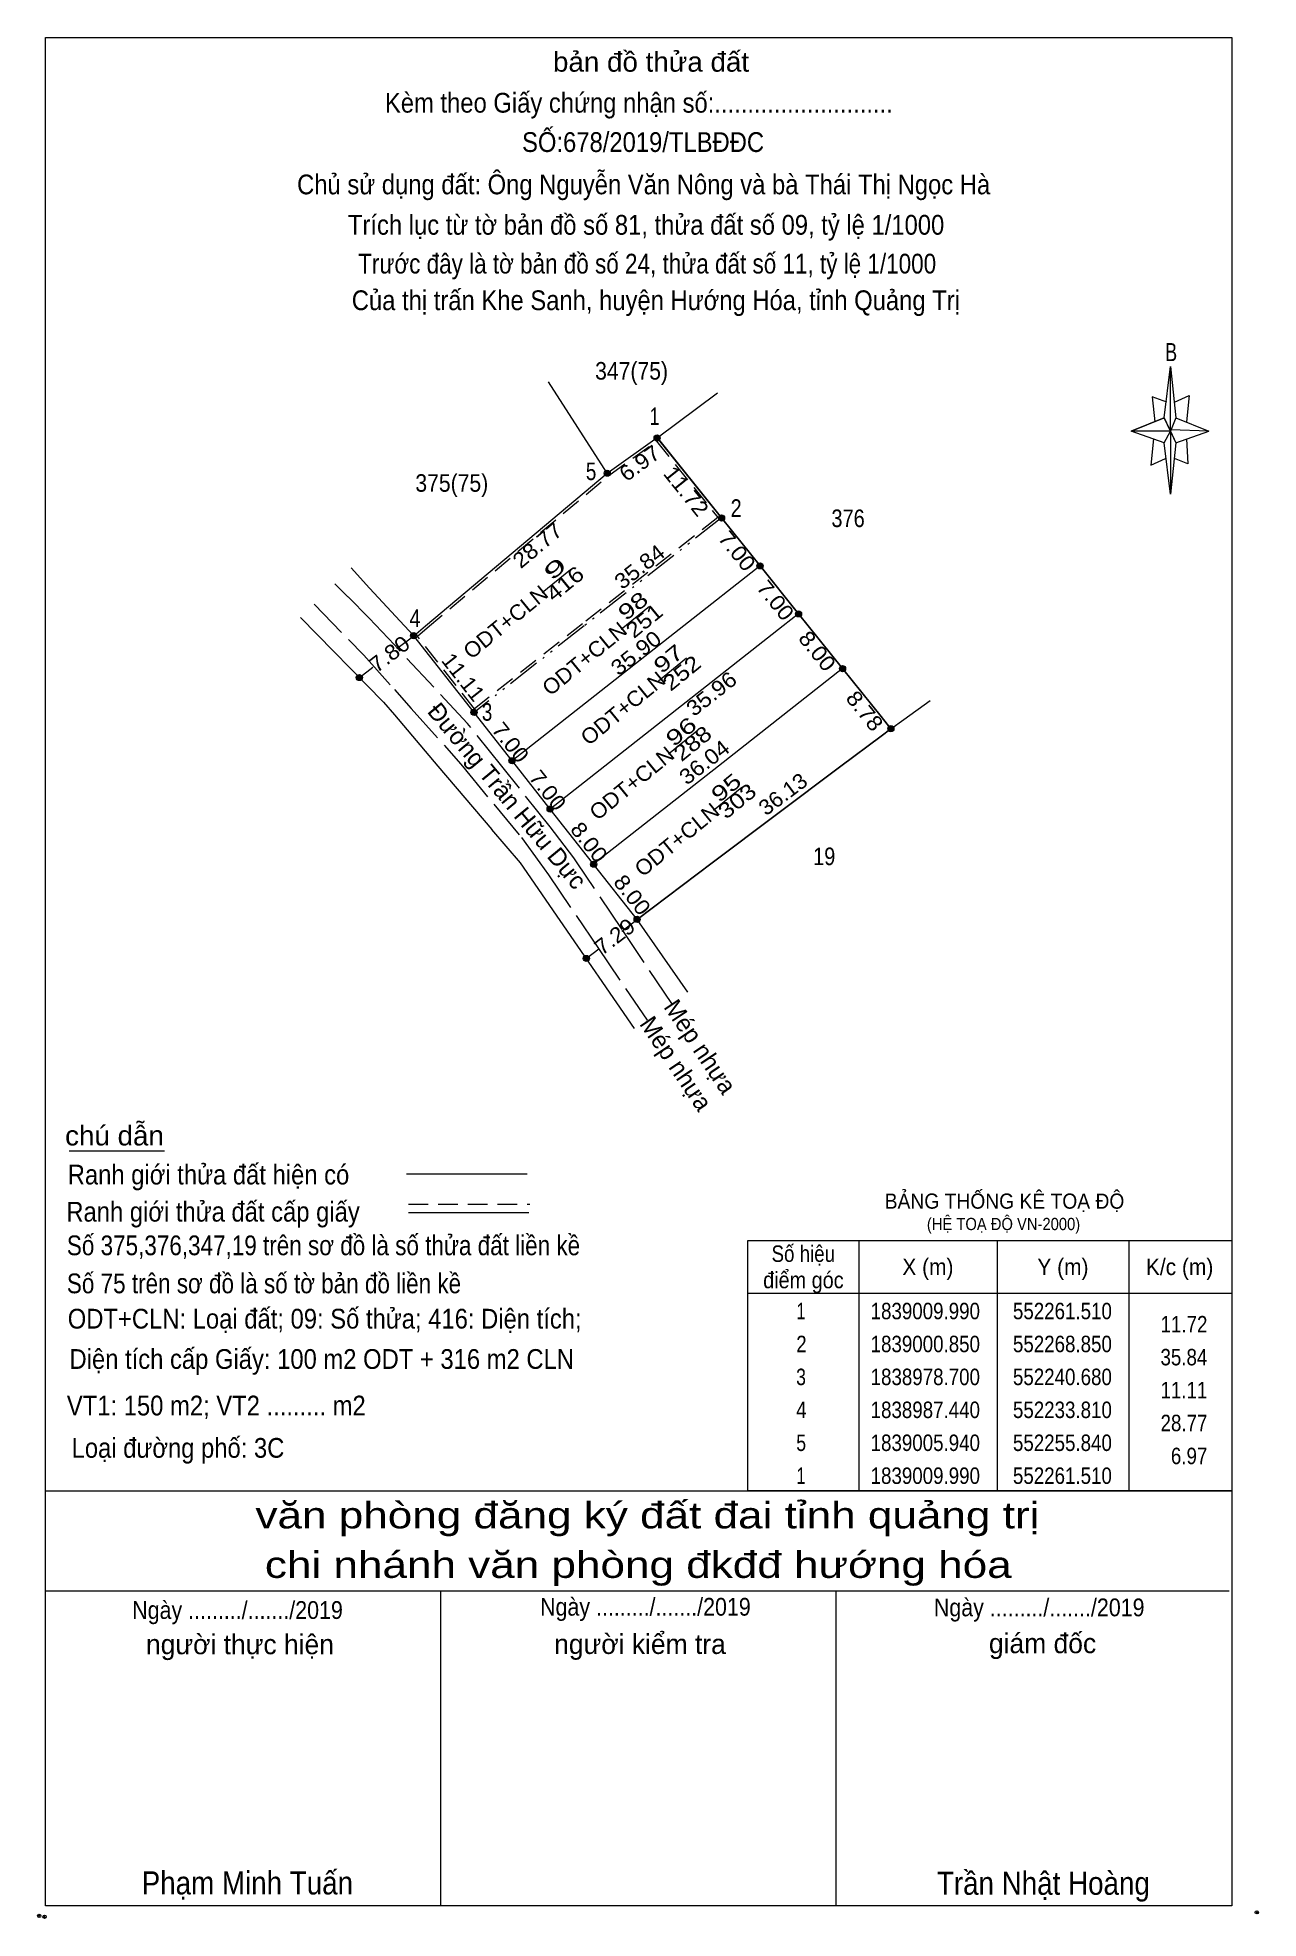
# Model space of a CAD drawing. Header units: metres. Extents: x 551538 to 552829, y 1838513 to 1839106.
# Drawn here: x 552689.7 to 552828.6, y 1838514.5 to 1838728.7 of the extents above; entities that cross this region are included whole.
import ezdxf
from ezdxf.enums import TextEntityAlignment as Align

# ---------------------------------------------------------------- set-up
doc = ezdxf.new("R2010")
doc.units = ezdxf.units.M
doc.header["$LTSCALE"] = 0.75
doc.header["$PDMODE"] = 32
doc.header["$PDSIZE"] = 0.375
for name, pattern in [('DASH_DOUBLE_DOT', [9.2, 5, -1.2, 0.3, -1.2, 0.3, -1.2]), ('LONG_DASHED', [7.5, 6, -1.5]), ('MEDIUM_DASHED', [4.5, 3, -1.5])]:
    doc.linetypes.add(name, pattern=pattern)
for name, color, linetype, lineweight in [('1', 7, 'Continuous', 13), ('17', 7, 'Continuous', 13), ('4', 7, 'Continuous', 13), ('5', 7, 'Continuous', 13), ('6', 7, 'Continuous', 13)]:
    doc.layers.add(name, color=color, linetype=linetype, lineweight=lineweight)

msp = doc.modelspace()

# ---------------------------------------------------------------- texts
at = {"layer": '1'}
for s, height, width, p in [('BẢNG THỐNG KÊ TOẠ ĐỘ ', 1.725, 0.95, (552786.08, 1838595.33)), ('(HỆ TOẠ ĐỘ VN-2000)', 1.395, 0.9, (552790.88, 1838592.89))]:
    msp.add_text(s, height=height, dxfattribs=dict(at, width=width)).set_placement(p)
at = {"layer": '4'}
for s, height, width, p in [('347(75)', 2, 0.9, (552757.27, 1838689.73)), ('375(75)', 2, 0.9, (552736.81, 1838676.96)), ('376', 2, 0.85, (552781.91, 1838672.94)), ('19', 2, 0.85, (552779.195, 1838634.45)), ('Số hiệu', 1.875, 0.85, (552776.815, 1838589.27)), ('X (m)', 1.875, 0.95, (552790.995, 1838587.77)), ('Y (m)', 1.875, 0.95, (552806.365, 1838587.77)), ('K/c (m)', 1.875, 0.95, (552819.645, 1838587.77)), ('điểm góc', 1.875, 0.9, (552776.825, 1838586.27)), (' 1', 1.875, 0.75, (552776.29, 1838582.74)), ('1839009.990', 1.875, 0.85, (552790.7, 1838582.74)), ('552261.510', 1.875, 0.85, (552806.305, 1838582.74)), (' 2', 1.875, 0.85, (552776.31, 1838578.99)), ('1839000.850', 1.875, 0.85, (552790.7, 1838578.99)), ('552268.850', 1.875, 0.85, (552806.305, 1838578.99)), (' 3', 1.875, 0.8, (552776.28, 1838575.24)), ('1838978.700', 1.875, 0.85, (552790.7, 1838575.24)), ('552240.680', 1.875, 0.85, (552806.305, 1838575.24)), (' 4', 1.875, 0.85, (552776.295, 1838571.49)), ('1838987.440', 1.875, 0.85, (552790.7, 1838571.49)), ('552233.810', 1.875, 0.85, (552806.305, 1838571.49)), (' 5', 1.875, 0.8, (552776.295, 1838567.74)), ('1839005.940', 1.875, 0.85, (552790.7, 1838567.74)), ('552255.840', 1.875, 0.85, (552806.305, 1838567.74)), (' 1', 1.875, 0.75, (552776.29, 1838563.99)), ('1839009.990', 1.875, 0.85, (552790.7, 1838563.99)), ('552261.510', 1.875, 0.85, (552806.305, 1838563.99))]:
    msp.add_text(s, height=height, dxfattribs=dict(at, width=width)).set_placement(p, align=Align.CENTER)
for s, height, width, p in [(' 1', 2, 0.75, (552760.45, 1838684.56)), (' 5', 2, 0.8, (552753.26, 1838678.29)), (' 2', 2, 0.85, (552769.8, 1838674.1)), (' 4', 2, 0.85, (552733.25, 1838661.56)), (' 3', 2, 0.8, (552741.42, 1838650.89)), ('11.72', 1.875, 0.85, (552822.81, 1838581.24)), ('35.84', 1.875, 0.85, (552822.8, 1838577.49)), ('11.11', 1.875, 0.85, (552822.8, 1838573.74)), ('28.77', 1.875, 0.85, (552822.81, 1838569.99)), ('6.97', 1.875, 0.85, (552822.8, 1838566.24))]:
    msp.add_text(s, height=height, dxfattribs=dict(at, width=width)).set_placement(p, align=Align.RIGHT)
for s, rotation, width, p in [('6.97', 36.36, 1.1, (552758.7112, 1838679.5122)), ('11.72', 308.772, 1.1, (552762.7999, 1838676.4828)), ('28.77', 40.022, 1.1, (552747.1273, 1838670.1987)), ('7.00', 308.737, 1.1, (552768.5846, 1838669.6725)), ('35.84', 38.178, 1.1, (552758.7242, 1838667.7305)), ('9', 39.259, 1.9, (552749.1013, 1838667.5156)), ('416', 39.259, 1.2, (552750.2363, 1838665.8171)), ('7.00', 308.737, 1.1, (552772.9646, 1838664.0525)), ('98', 39.259, 1.35, (552757.9813, 1838663.2971)), ('251', 39.259, 1.15, (552759.2663, 1838661.5899)), ('7.80', 37.604, 1.1, (552730.2561, 1838657.7944)), ('35.90', 38.179, 1.1, (552758.3141, 1838657.9105)), ('8.00', 308.76, 1.1, (552777.7158, 1838658.2728)), ('11.11', 308.197, 1.05, (552737.4288, 1838655.316)), ('97', 39.259, 1.35, (552762.0313, 1838657.2671)), ('252', 39.259, 1.2, (552763.5363, 1838655.6471)), ('35.96', 38.18, 1.1, (552766.8991, 1838653.2766)), ('8.78', 308.773, 1.1, (552783.1163, 1838651.458)), ('96', 39.259, 1.4, (552763.4613, 1838648.9834)), ('7.00', 308.212, 1.1, (552742.8044, 1838647.8813)), ('288', 39.259, 1.2, (552764.7663, 1838647.6308)), ('36.04', 38.171, 1.1, (552766.0942, 1838645.47)), ('7.00', 308.212, 1.1, (552747.0444, 1838642.4213)), ('95', 39.259, 1.35, (552768.5863, 1838642.593)), ('36.13', 36.933, 1.05, (552775.0242, 1838641.8375)), ('303', 39.259, 1.2, (552769.8363, 1838641.0726)), ('8.00', 308.246, 1.1, (552751.7461, 1838636.5217)), ('8.00', 308.206, 1.1, (552756.6541, 1838630.5212)), ('7.29', 37.593, 1.1, (552755.8862, 1838625.6262))]:
    msp.add_text(s, height=1.75, rotation=rotation, dxfattribs=dict(at, width=width)).set_placement(p, align=Align.CENTER)
at = {"layer": '4', "width": 1.05}
for p in [(552748.4825, 1838665.5293), (552757.4625, 1838661.3593), (552761.8425, 1838655.7093), (552762.8425, 1838647.1793), (552767.9825, 1838640.7493)]:
    msp.add_text('ODT+CLN ', height=1.75, rotation=39.259, dxfattribs=at).set_placement(p, align=Align.RIGHT)
at = {"layer": '4'}
for s, rotation, p in [('Đường Trần Hữu Dực', 309.577, (552742.3441, 1838641.7071)), ('Mép nhựa', 303.905, (552764.2548, 1838613.2278)), ('Mép nhựa', 303.905, (552761.4948, 1838611.3078))]:
    msp.add_text(s, height=2, rotation=rotation, dxfattribs=at).set_placement(p, align=Align.CENTER)
at = {"layer": '5'}
for s, height, width, p in [('bản đồ thửa đất', 2.25, 1.05, (552759.485, 1838724.79)), ('Kèm theo Giấy chứng nhận số:...........................', 2.25, 0.9, (552758.1, 1838720.13)), ('SỐ:678/2019/TLBĐĐC', 2.25, 0.9, (552758.58, 1838715.65)), ('Chủ sử dụng đất: Ông Nguyễn Văn Nông và bà Thái Thị Ngọc Hà', 2.25, 0.9, (552758.645, 1838710.83)), ('Trích lục từ tờ bản đồ số 81, thửa đất số 09, tỷ lệ 1/1000 ', 2.25, 0.9, (552759.3, 1838706.23)), ('Trước đây là tờ bản đồ số 24, thửa đất số 11, tỷ lệ 1/1000 ', 2.25, 0.85, (552759.4, 1838701.81)), ('Của thị trấn Khe Sanh, huyện Hướng Hóa, tỉnh Quảng Trị', 2.25, 0.9, (552760.035, 1838697.64)), ('B', 2.066, 0.75, (552818.675, 1838691.83)), ('văn phòng đăng ký đất đai tỉnh quảng trị', 3, 1.25, (552759.075, 1838558.93)), ('chi nhánh văn phòng đkđđ hướng hóa', 3, 1.25, (552758.035, 1838553.29)), ('Ngày ........./......./2019', 2.025, 0.9, (552712.425, 1838548.62)), ('Ngày ........./......./2019', 2.025, 0.9, (552758.845, 1838548.99)), ('Ngày ........./......./2019', 2.025, 0.9, (552803.665, 1838548.92)), ('Phạm Minh Tuấn', 2.625, 0.9, (552713.545, 1838517.25)), ('Trần Nhật Hoàng', 2.625, 0.9, (552804.14, 1838517.21))]:
    msp.add_text(s, height=height, dxfattribs=dict(at, width=width)).set_placement(p, align=Align.CENTER)
for s, p in [('người thực hiện', (552712.7, 1838544.6)), ('người kiểm tra', (552758.23, 1838544.63)), ('giám đốc', (552804.045, 1838544.72))]:
    msp.add_text(s, height=2.25, dxfattribs=at).set_placement(p, align=Align.CENTER)
at = {"layer": '6'}
for s, width, p in [('chú dẫn', 1.05, (552692.8, 1838602.53)), ('Ranh giới thửa đất hiện có ', 0.9, (552693.1, 1838598.09)), ('Ranh giới thửa đất cấp giấy', 0.9, (552692.94, 1838593.86)), ('Số 375,376,347,19 trên sơ đồ là số thửa đất liền kề', 0.85, (552693, 1838590.03)), ('Số 75 trên sơ đồ là số tờ bản đồ liền kề', 0.85, (552693, 1838585.7)), ('ODT+CLN: Loại đất; 09: Số thửa; 416: Diện tích;', 0.9, (552693.1, 1838581.68)), ('Diện tích cấp Giấy: 100 m2 ODT + 316 m2 CLN', 0.9, (552693.3, 1838577.09)), ('VT1: 150 m2; VT2 ......... m2', 0.9, (552693, 1838571.79)), ('Loại đường phố: 3C', 0.9, (552693.54, 1838566.97))]:
    msp.add_text(s, height=2.25, dxfattribs=dict(at, width=width)).set_placement(p)

# ---------------------------------------------------------------- hatches: boundary and pattern name
at = {"layer": '4'}
for points in [[(552760.5296, 1838683.0766, 1), (552759.8296, 1838683.0766, 1)], [(552754.85, 1838679.07, 1), (552754.15, 1838679.07, 1)], [(552767.86, 1838673.98, 1), (552767.16, 1838673.98, 1)], [(552772.24, 1838668.52, 1), (552771.54, 1838668.52, 1)], [(552776.62, 1838663.06, 1), (552775.92, 1838663.06, 1)], [(552732.82, 1838660.57, 1), (552732.12, 1838660.57, 1)], [(552726.64, 1838655.81, 1), (552725.94, 1838655.81, 1)], [(552781.63, 1838656.82, 1), (552780.93, 1838656.82, 1)], [(552739.69, 1838651.83, 1), (552738.99, 1838651.83, 1)], [(552787.13, 1838649.98, 1), (552786.43, 1838649.98, 1)], [(552744.02, 1838646.33, 1), (552743.32, 1838646.33, 1)], [(552748.35, 1838640.83, 1), (552747.65, 1838640.83, 1)], [(552753.3, 1838634.55, 1), (552752.6, 1838634.55, 1)], [(552758.25, 1838628.27, 1), (552757.55, 1838628.27, 1)], [(552752.47, 1838623.82, 1), (552751.77, 1838623.82, 1)]]:
    msp.add_hatch(color=256, dxfattribs=at).paths.add_polyline_path(points)

# ---------------------------------------------------------------- linework, layer by layer
at = {"layer": '17'}
msp.add_line((552693.27, 1838601.91), (552704.13, 1838601.91), dxfattribs=at)
at = {"layer": '4'}
for p, q in [((552754.5, 1838679.07), (552747.81, 1838689.49)), ((552754.5, 1838679.07), (552747.81, 1838689.49)), ((552760.19, 1838683.09), (552767.04, 1838688.23)), ((552733.8, 1838661.69), (552754.5, 1838679.07)), ((552776.27, 1838663.06), (552771.89, 1838668.52)), ((552727.45, 1838666), (552725.34, 1838668.29)), ((552747.11, 1838665.48), (552750.32, 1838668.1)), ((552731.43, 1838661.69), (552727.45, 1838666)), ((552719.58, 1838662.64), (552729.03, 1838653.01)), ((552756.09, 1838661.31), (552759.3, 1838663.93)), ((552777.37, 1838661.69), (552776.27, 1838663.06)), ((552730.57, 1838659.11), (552732.47, 1838660.57)), ((552732.47, 1838660.57), (552731.43, 1838661.69)), ((552732.47, 1838660.57), (552733.8, 1838661.69)), ((552781.28, 1838656.82), (552777.37, 1838661.69)), ((552760.33, 1838655.42), (552763.54, 1838658.04)), ((552726.29, 1838655.81), (552727.81, 1838656.98)), ((552781.28, 1838656.82), (552767.15, 1838645.71)), ((552788.26, 1838651.03), (552791.27, 1838653.18)), ((552761.47, 1838647.13), (552764.68, 1838649.75)), ((552781.1, 1838645.71), (552785.67, 1838649.15)), ((552785.67, 1838649.15), (552786.78, 1838649.98)), ((552786.78, 1838649.98), (552788.26, 1838651.03)), ((552735.23, 1838645.71), (552741.35, 1838638.51)), ((552767.15, 1838645.71), (552753.14, 1838634.7)), ((552781.1, 1838645.71), (552766.45, 1838634.7)), ((552766.61, 1838640.7), (552769.82, 1838643.32)), ((552744.62, 1838634.72), (552741.35, 1838638.51)), ((552757.9, 1838628.27), (552752.95, 1838634.55)), ((552757.62, 1838615.84), (552749.16, 1838628.13)), ((552756.15, 1838626.92), (552757.9, 1838628.27)), ((552763.67, 1838619.98), (552757.9, 1838628.27)), ((552752.12, 1838623.82), (552753.55, 1838624.92)), ((552783.12, 1838591.71), (552783.12, 1838563.21)), ((552798.87, 1838591.71), (552798.87, 1838563.21)), ((552813.87, 1838591.71), (552813.87, 1838563.21)), ((552770.52, 1838585.71), (552825.57, 1838585.71))]:
    msp.add_line(p, q, dxfattribs=at)
at = {"layer": '4', "linetype": 'LONG_DASHED'}
for p, q in [((552724.99, 1838665), (552723.5, 1838666.49)), ((552756.19, 1838627.12), (552751.09, 1838634.7)), ((552761.84, 1838618.71), (552756.26, 1838627.01))]:
    msp.add_line(p, q, dxfattribs=at)
at = {"layer": '4', "linetype": 'DASH_DOUBLE_DOT'}
msp.add_line((552753.14, 1838634.7), (552752.95, 1838634.55), dxfattribs=at)
at = {"layer": '4'}
for points in [[(552733.8, 1838661.69), (552754.5, 1838679.07), (552760.17, 1838683.12), (552767.51, 1838673.98), (552771.89, 1838668.52), (552776.27, 1838663.06), (552777.37, 1838661.69)], [(552754.5, 1838679.07), (552760.17, 1838683.12), (552760.36, 1838682.89)], [(552771.89, 1838668.52), (552767.51, 1838673.98), (552760.36, 1838682.89)], [(552771.89, 1838668.52), (552763.2, 1838661.69), (552743.67, 1838646.33)], [(552776.27, 1838663.06), (552774.53, 1838661.69), (552754.21, 1838645.71)], [(552744.16, 1838645.71), (552743.67, 1838646.33), (552739.34, 1838651.83), (552732.47, 1838660.57), (552733.8, 1838661.69)], [(552743.67, 1838646.33), (552739.34, 1838651.83), (552732.47, 1838660.57)], [(552777.37, 1838661.69), (552781.28, 1838656.82), (552785.67, 1838651.36)], [(552786.78, 1838649.98), (552785.67, 1838651.36), (552781.28, 1838656.82)], [(552729.03, 1838653.01), (552730.27, 1838651.55), (552735.23, 1838645.71)], [(552785.67, 1838651.36), (552786.78, 1838649.98), (552785.67, 1838649.15), (552781.1, 1838645.71)], [(552786.78, 1838649.98), (552788.26, 1838651.03), (552791.27, 1838653.18)], [(552754.21, 1838645.71), (552748, 1838640.83), (552744.16, 1838645.71), (552743.67, 1838646.33)], [(552752.83, 1838634.7), (552748, 1838640.83), (552744.16, 1838645.71)], [(552757.9, 1838628.27), (552766.45, 1838634.7), (552781.1, 1838645.71)], [(552752.95, 1838634.55), (552752.83, 1838634.7), (552748, 1838640.83)], [(552749.16, 1838628.13), (552744.63, 1838634.7), (552744.62, 1838634.72)], [(552766.45, 1838634.7), (552757.9, 1838628.27), (552752.95, 1838634.55), (552752.83, 1838634.7)]]:
    msp.add_lwpolyline(points, dxfattribs=at)
at = {"layer": '4', "linetype": 'MEDIUM_DASHED'}
for points in [[(552733.99, 1838661.46), (552754.68, 1838678.83), (552760.11, 1838682.71), (552767.09, 1838674.03), (552751.69, 1838661.93)], [(552751.69, 1838661.93), (552739.39, 1838652.25), (552732.89, 1838660.53), (552733.99, 1838661.46)]]:
    msp.add_lwpolyline(points, dxfattribs=at)
at = {"layer": '4', "linetype": 'DASH_DOUBLE_DOT'}
msp.add_lwpolyline([(552767.51, 1838673.98), (552751.88, 1838661.69), (552739.34, 1838651.83)], dxfattribs=at)
at = {"layer": '4', "linetype": 'LONG_DASHED'}
for points in [[(552721.14, 1838664.17), (552726.79, 1838658.35), (552730.27, 1838654.44)], [(552730.27, 1838659.52), (552727.42, 1838662.57), (552725.01, 1838664.98)], [(552742.5, 1838645.71), (552738.6, 1838650.59), (552730.27, 1838659.52)], [(552730.27, 1838654.44), (552732.19, 1838652.29), (552737.59, 1838646.23), (552738.02, 1838645.71)], [(552738.02, 1838645.71), (552744.74, 1838637.58), (552746.82, 1838634.7)], [(552751.09, 1838634.7), (552750.71, 1838635.27), (552748.02, 1838638.8), (552742.5, 1838645.71)], [(552746.82, 1838634.7), (552747.8, 1838633.35), (552753.42, 1838625.07), (552759.03, 1838616.8)]]:
    msp.add_lwpolyline(points, dxfattribs=at)
at = {"layer": '4'}
msp.add_lwpolyline([(552770.52, 1838591.71), (552825.57, 1838591.71), (552825.57, 1838563.21), (552770.52, 1838563.21)], close=True, dxfattribs=at)
for centre, radius in [((552760.1796, 1838683.0766), 0.35), ((552754.5, 1838679.07), 0.35), ((552767.51, 1838673.98), 0.35), ((552771.89, 1838668.52), 0.35), ((552776.27, 1838663.06), 0.35), ((552732.47, 1838660.57), 0.35), ((552726.29, 1838655.81), 0.35), ((552781.28, 1838656.82), 0.35), ((552781.35, 1838656.74), 0.11), ((552739.34, 1838651.83), 0.35), ((552786.78, 1838649.98), 0.35), ((552743.67, 1838646.33), 0.35), ((552748, 1838640.83), 0.35), ((552752.95, 1838634.55), 0.35), ((552757.9, 1838628.27), 0.35), ((552752.12, 1838623.82), 0.35)]:
    msp.add_circle(centre, radius, dxfattribs=at)
at = {"layer": '5'}
for p, q in [((552817.88, 1838685.37), (552818.62, 1838691.23)), ((552817.88, 1838682.53), (552814.12, 1838683.87)), ((552819.22, 1838685.37), (552822.98, 1838683.87)), ((552819.22, 1838682.53), (552818.62, 1838676.67)), ((552820.42, 1838682.97), (552820.58, 1838680.13)), ((552820.58, 1838680.13), (552819.08, 1838680.73)), ((552690.57, 1838563.21), (552825.57, 1838563.21)), ((552690.57, 1838551.81), (552825.27, 1838551.81)), ((552690.57, 1838551.81), (552825.27, 1838551.81)), ((552690.57, 1838551.81), (552825.27, 1838551.81)), ((552735.57, 1838515.97), (552735.57, 1838551.81)), ((552780.57, 1838515.97), (552780.57, 1838551.81))]:
    msp.add_line(p, q, dxfattribs=at)
for points in [[(552690.57, 1838728.67), (552825.57, 1838728.67), (552825.57, 1838515.97), (552690.57, 1838515.97)], [(552818.62, 1838691.23), (552819.22, 1838685.37), (552818.62, 1838683.87)], [(552818.62, 1838683.87), (552814.12, 1838683.87), (552817.88, 1838685.37), (552819.22, 1838682.53), (552822.98, 1838683.87), (552818.62, 1838684.03)], [(552818.62, 1838683.87), (552818.62, 1838676.67), (552817.88, 1838682.53)]]:
    msp.add_lwpolyline(points, close=True, dxfattribs=at)
for points in [[(552818.18, 1838687.17), (552816.52, 1838687.77), (552816.82, 1838684.93)], [(552819.08, 1838687.17), (552820.72, 1838687.93), (552820.42, 1838684.93)], [(552818.62, 1838683.87), (552817.88, 1838685.37), (552814.12, 1838683.87)], [(552818.62, 1838683.87), (552819.22, 1838682.53), (552822.98, 1838683.87)], [(552816.68, 1838682.97), (552816.38, 1838679.97), (552818.02, 1838680.73)], [(552825.57, 1838515.97), (552690.57, 1838515.97), (552690.57, 1838551.81)]]:
    msp.add_lwpolyline(points, dxfattribs=at)
for p in [(552689.86, 1838514.81), (552690.46, 1838514.71)]:
    msp.add_point(p, dxfattribs=at)
at = {"layer": '6'}
for p, q in [((552731.67, 1838599.31), (552745.38, 1838599.31)), ((552731.88, 1838594.91), (552745.59, 1838594.91))]:
    msp.add_line(p, q, dxfattribs=at)
at = {"layer": '6', "linetype": 'MEDIUM_DASHED'}
msp.add_line((552731.88, 1838595.84), (552745.68, 1838595.84), dxfattribs=at)
at = {"layer": '6'}
msp.add_point((552828.42, 1838515.21), dxfattribs=at)

msp.set_redraw_order([(e.dxf.handle, doc.entitydb.next_handle()) for e in msp.query("TEXT MTEXT ATTDEF DIMENSION ARC_DIMENSION")])  # texts and dimensions are drawn at this point

doc.saveas('drawing.dxf')
